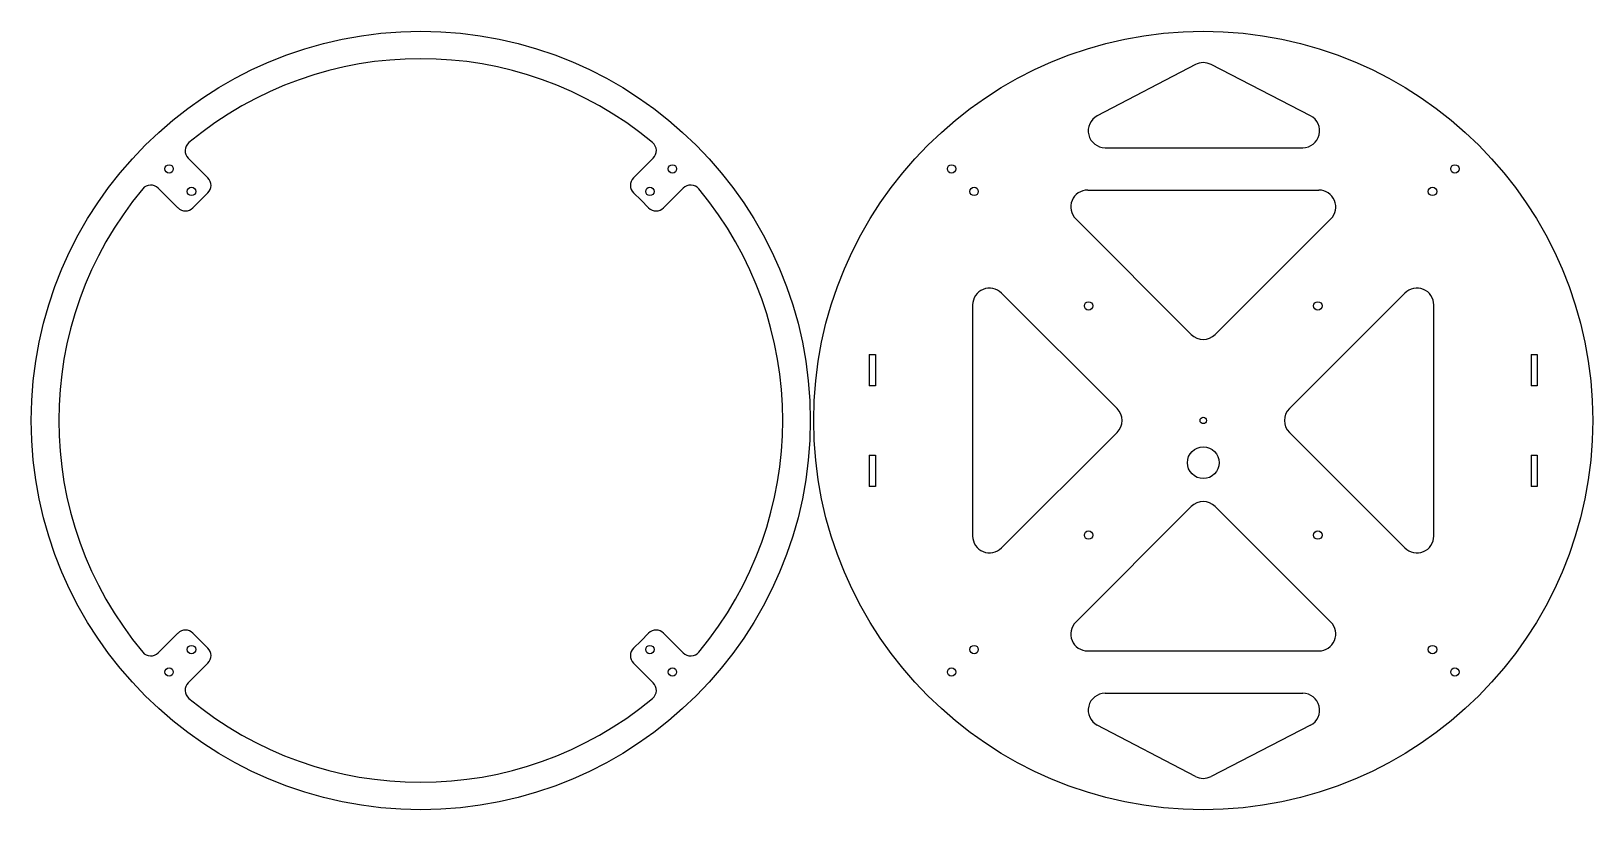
# Model space of a CAD drawing. Header units: millimetres. Extents: x -5261 to 5199, y -3405 to 2321.
# Drawn here: x -1592 to -855, y 1025 to 1393 of the extents above; entities that cross this region are included whole.
import ezdxf

# ---------------------------------------------------------------- set-up
doc = ezdxf.new("R2010")
doc.units = ezdxf.units.MM
doc.layers.add('Capa1', color=7, linetype='Continuous')
doc.layers.add('Predeterminado', color=7, linetype='Continuous')

msp = doc.modelspace()

# ---------------------------------------------------------------- linework, layer by layer
at = {"layer": 'Capa1', "color": 7, "linetype": 'Continuous'}
for p, q in [((-1042.52, 1377.41), (-1088.88, 1353.19)), ((-988.16, 1353.21), (-1035.15, 1377.43)), ((-1085.17, 1338.1), (-1038.84, 1338.1)), ((-1038.84, 1338.1), (-991.83, 1338.1)), ((-1093.43, 1318.1), (-984.25, 1318.1)), ((-1099.09, 1304.45), (-1044.5, 1249.85)), ((-1033.18, 1249.85), (-978.59, 1304.45)), ((-1079.52, 1214.83), (-1134.11, 1269.43)), ((-998.16, 1214.83), (-943.57, 1269.43)), ((-1134.11, 1148.93), (-1079.52, 1203.52)), ((-943.57, 1148.93), (-998.16, 1203.52)), ((-1099.09, 1113.91), (-1044.5, 1168.5)), ((-1033.18, 1168.5), (-978.59, 1113.91)), ((-1147.77, 1159.91), (-1147.77, 1154.58)), ((-1093.43, 1100.25), (-984.25, 1100.25)), ((-1085.17, 1080.25), (-1038.84, 1080.25)), ((-1038.84, 1080.25), (-991.83, 1080.25)), ((-1042.52, 1040.94), (-1088.88, 1065.16)), ((-988.16, 1065.14), (-1035.15, 1040.92))]:
    msp.add_line(p, q, dxfattribs=at)
for centre, radius in [((-1038.84, 1209.18), 1.5), ((-1038.84, 1189.22), 7.5)]:
    msp.add_circle(centre, radius, dxfattribs=at)
for centre, radius, start, end in [((-1038.82, 1370.32), 8, 62.73396, 117.5843), ((-1085.17, 1346.1), 8, 117.5843, 270), ((-991.83, 1346.1), 8, 270, 62.73396), ((-1514.76, 1336.68), 5, 129.8156, 225), ((-1302.17, 1336.68), 5, 315, 50.1844), ((-1535.97, 1315.47), 5, 45, 140.1844), ((-1280.96, 1315.47), 5, 39.8156, 135), ((-1093.43, 1310.1), 8, 90, 225), ((-984.25, 1310.1), 8, 315, 90), ((-1139.77, 1263.77), 8, 45, 180), ((-937.92, 1263.77), 8, 0, 135), ((-1038.84, 1255.51), 8, 225, 315), ((-1085.18, 1209.18), 8, 315, 45), ((-992.51, 1209.18), 8, 135, 225), ((-1038.84, 1162.84), 8, 45, 135), ((-1139.77, 1154.58), 8, 180, 315), ((-937.92, 1154.58), 8, 225, 360), ((-1093.43, 1108.25), 8, 135, 270), ((-984.25, 1108.25), 8, 270, 45), ((-1535.97, 1102.88), 5, 219.8156, 315), ((-1280.96, 1102.88), 5, 225, 320.1844), ((-1514.76, 1081.67), 5, 135, 230.1844), ((-1302.17, 1081.67), 5, 309.8156, 45), ((-1085.17, 1072.25), 8, 90, 242.4157), ((-991.83, 1072.25), 8, 297.26604, 90), ((-1038.82, 1048.03), 8, 242.4157, 297.26604)]:
    msp.add_arc(centre, radius, start, end, dxfattribs=at)
at = {"layer": 'Predeterminado', "color": 7, "linetype": 'Continuous'}
for p, q in [((-1508.99, 1323.84), (-1518.3, 1333.15)), ((-1307.94, 1323.84), (-1298.64, 1333.15)), ((-1523.14, 1309.7), (-1532.44, 1319)), ((-1512.53, 1313.24), (-1516.06, 1309.7)), ((-1512.53, 1313.24), (-1508.99, 1316.77)), ((-1304.41, 1313.24), (-1307.94, 1316.77)), ((-1304.41, 1313.24), (-1300.87, 1309.7)), ((-1293.8, 1309.7), (-1284.5, 1319)), ((-1147.77, 1263.77), (-1147.77, 1154.58)), ((-929.92, 1154.58), (-929.92, 1263.77)), ((-1196.58, 1240.41), (-1193.68, 1240.41)), ((-1196.58, 1240.41), (-1196.58, 1225.51)), ((-1193.68, 1240.41), (-1193.68, 1225.51)), ((-884, 1240.41), (-881.1, 1240.41)), ((-884, 1240.41), (-884, 1225.51)), ((-881.1, 1240.41), (-881.1, 1225.51)), ((-1193.68, 1225.51), (-1196.58, 1225.51)), ((-881.1, 1225.51), (-884, 1225.51)), ((-1196.58, 1192.84), (-1193.68, 1192.84)), ((-1196.58, 1192.84), (-1196.58, 1177.94)), ((-1193.68, 1192.84), (-1193.68, 1177.94)), ((-884, 1192.84), (-881.1, 1192.84)), ((-884, 1192.84), (-884, 1177.94)), ((-881.1, 1192.84), (-881.1, 1177.94)), ((-1193.68, 1177.94), (-1196.58, 1177.94)), ((-881.1, 1177.94), (-884, 1177.94)), ((-1523.14, 1108.65), (-1532.44, 1099.35)), ((-1512.53, 1105.11), (-1516.06, 1108.65)), ((-1304.41, 1105.11), (-1300.87, 1108.65)), ((-1293.8, 1108.65), (-1284.5, 1099.35)), ((-1512.53, 1105.11), (-1508.99, 1101.58)), ((-1304.41, 1105.11), (-1307.94, 1101.58)), ((-1508.99, 1094.51), (-1518.3, 1085.21)), ((-1307.94, 1094.51), (-1298.64, 1085.21))]:
    msp.add_line(p, q, dxfattribs=at)
for centre, radius in [((-1408.47, 1209.18), 184), ((-1038.84, 1209.18), 184), ((-1527.35, 1328.06), 2), ((-1289.59, 1328.06), 2), ((-1157.72, 1328.06), 2), ((-1157.72, 1328.06), 2), ((-919.96, 1328.06), 2), ((-919.96, 1328.06), 2), ((-1516.74, 1317.45), 2), ((-1300.19, 1317.45), 2), ((-1147.11, 1317.45), 2), ((-1147.11, 1317.45), 2), ((-930.57, 1317.45), 2), ((-930.57, 1317.45), 2), ((-1092.98, 1263.31), 2), ((-984.7, 1263.31), 2), ((-1092.98, 1155.04), 2), ((-984.7, 1155.04), 2), ((-1516.74, 1100.9), 2), ((-1300.19, 1100.9), 2), ((-1147.11, 1100.9), 2), ((-930.57, 1100.9), 2), ((-1527.35, 1090.3), 2), ((-1289.59, 1090.3), 2), ((-1157.72, 1090.3), 2), ((-919.96, 1090.3), 2)]:
    msp.add_circle(centre, radius, dxfattribs=at)
for centre, radius, start, end in [((-1408.47, 1209.18), 171, 50.1844, 129.8156), ((-1512.53, 1320.31), 5, 315, 45), ((-1304.41, 1320.31), 5, 135, 225), ((-1408.47, 1209.18), 171, 140.1844, 219.8156), ((-1408.47, 1209.18), 171, 320.1844, 39.8156), ((-1519.6, 1313.24), 5, 225, 315), ((-1297.33, 1313.24), 5, 225, 315), ((-1519.6, 1105.11), 5, 45, 135), ((-1297.33, 1105.11), 5, 45, 135), ((-1512.53, 1098.04), 5, 315, 45), ((-1304.41, 1098.04), 5, 135, 225), ((-1408.47, 1209.18), 171, 230.1844, 309.8156)]:
    msp.add_arc(centre, radius, start, end, dxfattribs=at)

doc.saveas('drawing.dxf')
